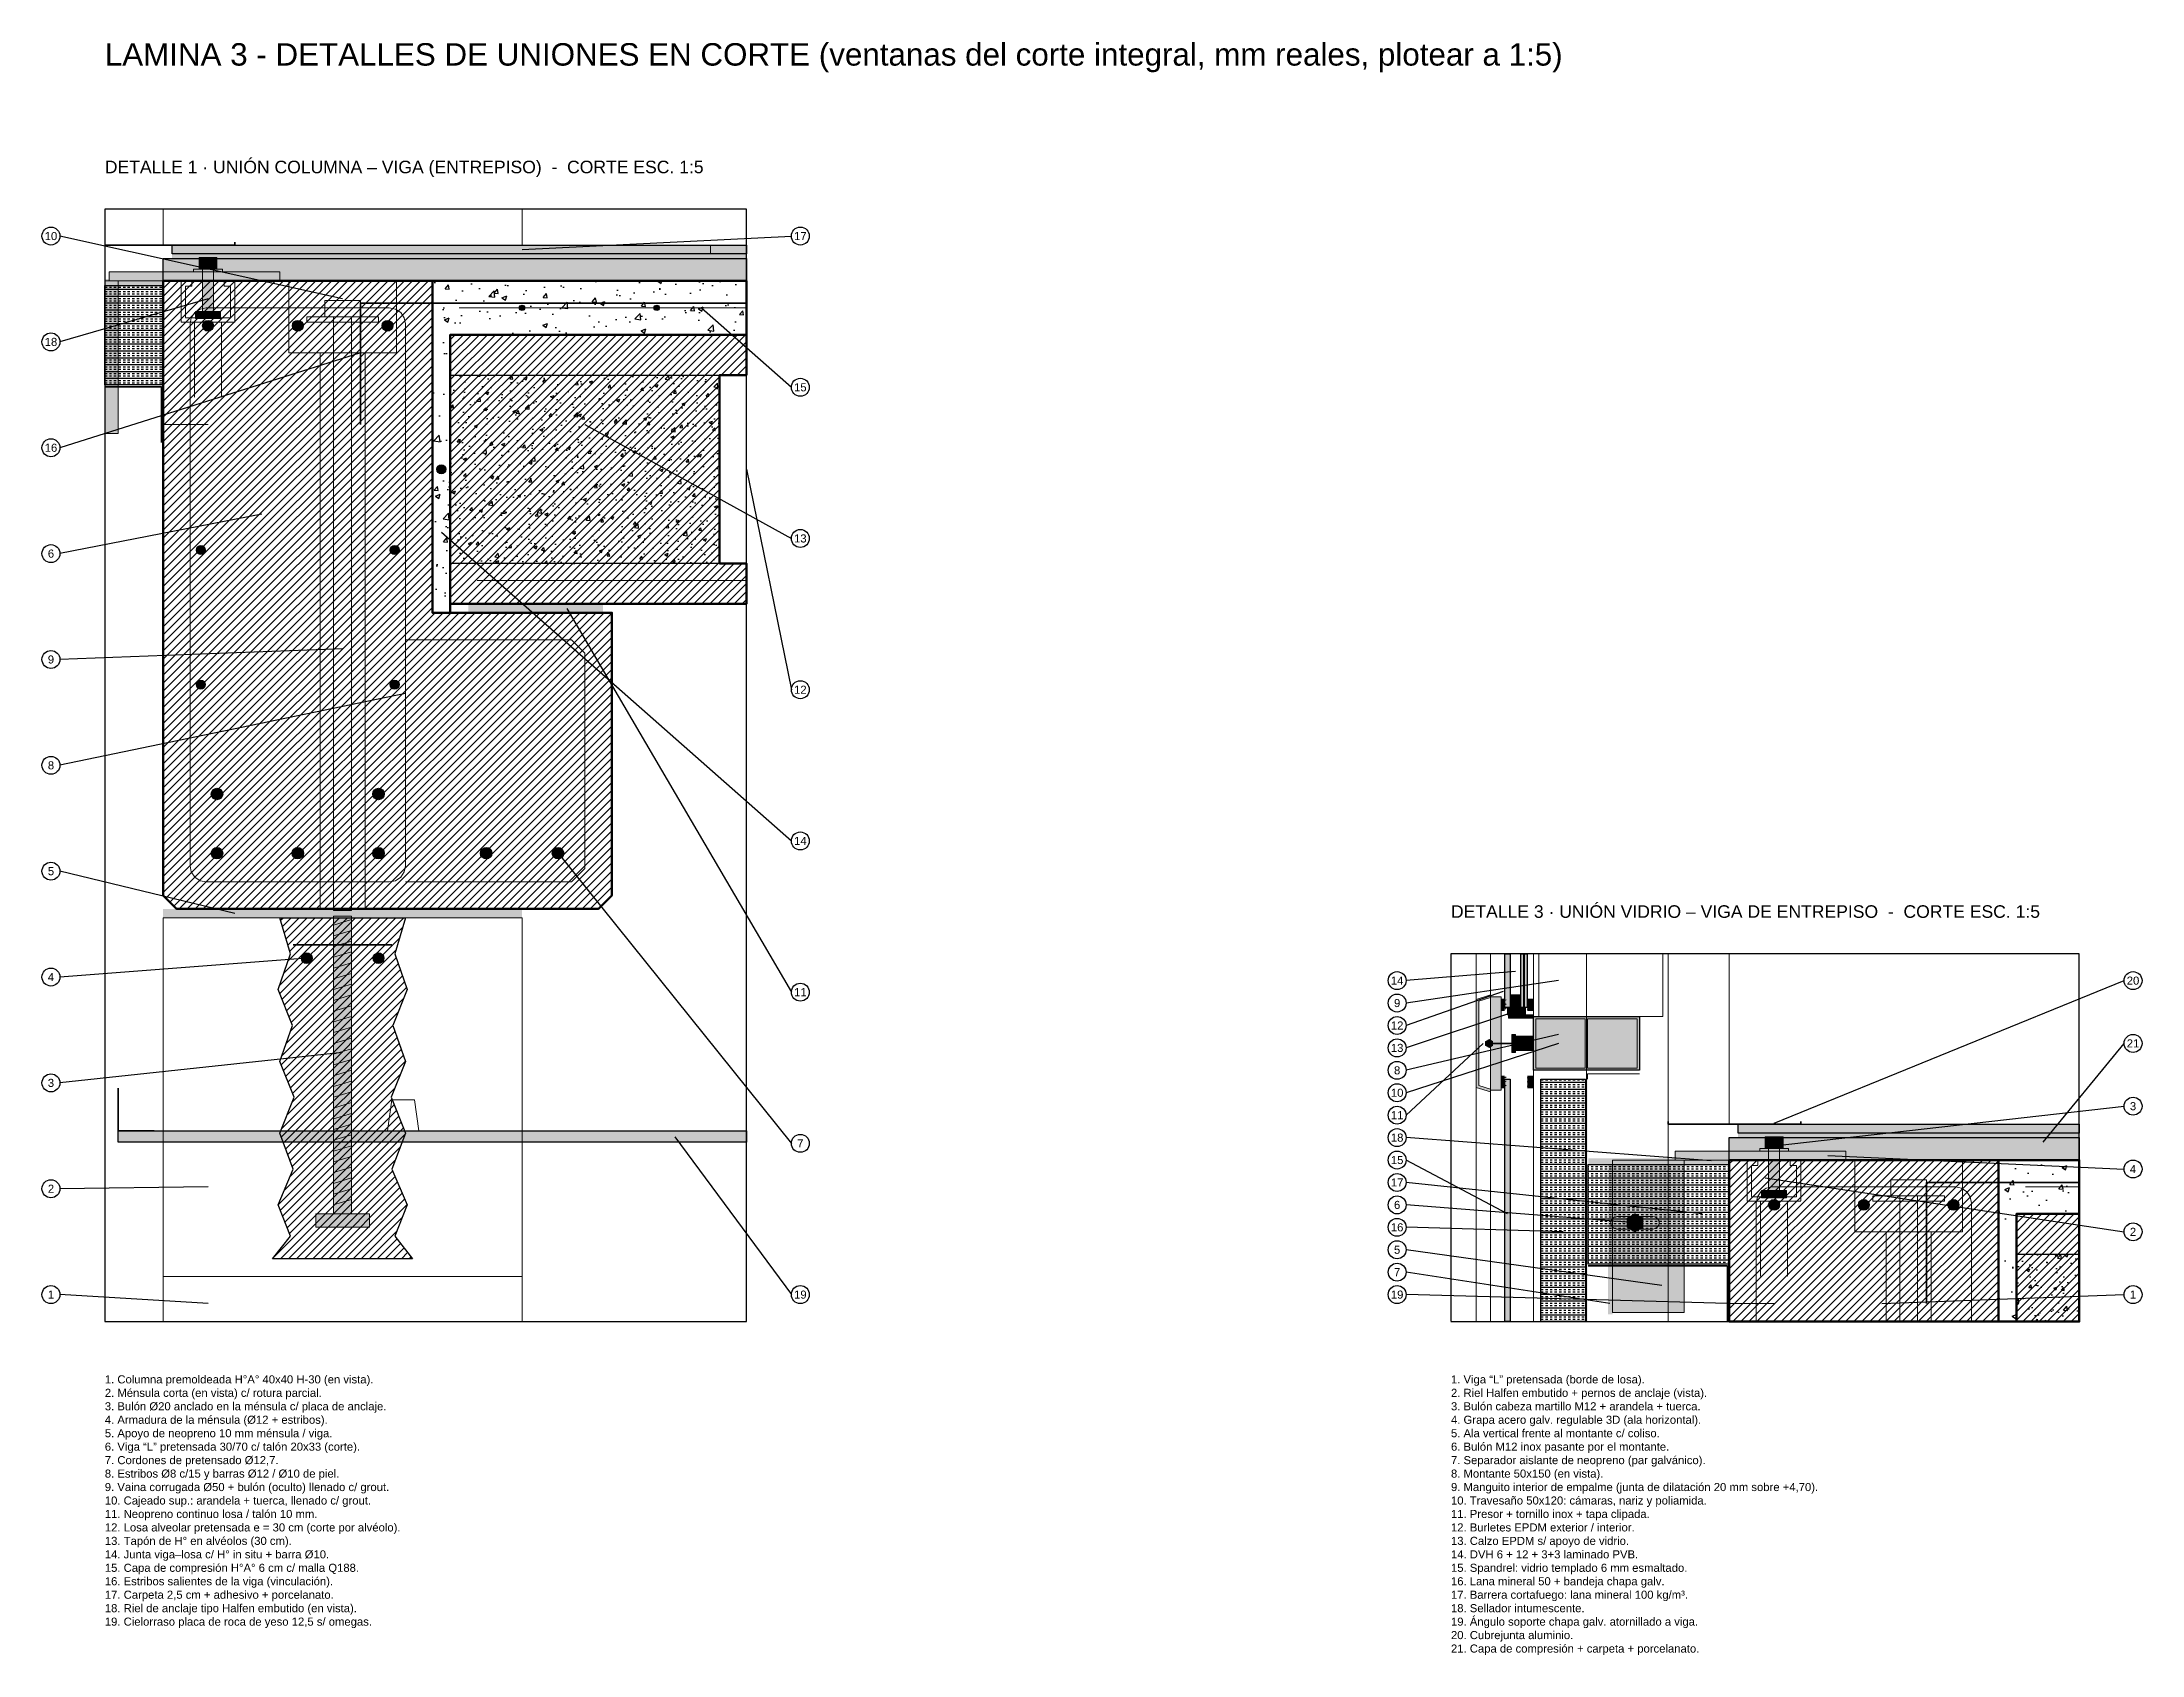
# Model space of a CAD drawing. Header units: millimetres. Extents: x -70 to 3600, y -372 to 1426.
# Drawn here: x -70 to 2270, y -372 to 1426 of the extents above; entities that cross this region are included whole.
import ezdxf
from ezdxf.enums import TextEntityAlignment as Align

# ---------------------------------------------------------------- set-up
doc = ezdxf.new("R2010")
doc.units = ezdxf.units.MM
doc.linetypes.add('DASHED', pattern=[1.524, 1.27, -0.254])
for name, color, linetype in [('A-ACERO', 250, 'Continuous'), ('A-AISLACION', 40, 'Continuous'), ('A-ALUMINIO', 253, 'Continuous'), ('A-ARMADURAS', 14, 'Continuous'), ('A-CONTORNOS', 7, 'Continuous'), ('A-HORMIGON-INSITU', 33, 'Continuous'), ('A-HORMIGON-PREMOLDEADO', 8, 'Continuous'), ('A-HORMIGON-SIMPLE', 9, 'Continuous'), ('A-MORTERO-CARPETAS', 252, 'Continuous'), ('A-NEOPRENO-SELLADORES', 7, 'Continuous'), ('A-OCULTO', 8, 'DASHED'), ('A-SELLADOR-INTUMESCENTE', 1, 'Continuous'), ('A-SOLADOS', 31, 'Continuous'), ('A-VIDRIO', 4, 'Continuous'), ('A-VISTA', 8, 'Continuous'), ('A-YESO', 254, 'Continuous'), ('X-MARCO', 8, 'DASHED'), ('X-REFERENCIAS', 1, 'Continuous'), ('X-TEXTOS', 7, 'Continuous')]:
    doc.layers.add(name, color=color, linetype=linetype)
doc.styles.add('ARIAL', font='arial.ttf')

msp = doc.modelspace()

# ---------------------------------------------------------------- texts
at = {"layer": 'X-REFERENCIAS', "style": 'ARIAL'}
for s, p in [('10', (-60, 1210)), ('17', (775, 1210)), ('18', (-60, 1092)), ('15', (775, 1041.4)), ('16', (-60, 974)), ('13', (775, 872.9)), ('6', (-60, 856)), ('9', (-60, 738)), ('12', (775, 704.3)), ('8', (-60, 620)), ('14', (775, 535.7)), ('5', (-60, 502)), ('4', (-60, 384)), ('14', (1440, 380)), ('20', (2260, 380)), ('11', (775, 367.1)), ('9', (1440, 355)), ('12', (1440, 330)), ('13', (1440, 305)), ('21', (2260, 310)), ('8', (1440, 280)), ('3', (-60, 266)), ('10', (1440, 255)), ('11', (1440, 230)), ('3', (2260, 240)), ('7', (775, 198.6)), ('18', (1440, 205)), ('15', (1440, 180)), ('4', (2260, 170)), ('2', (-60, 148)), ('17', (1440, 155)), ('6', (1440, 130)), ('16', (1440, 105)), ('2', (2260, 100)), ('5', (1440, 80)), ('7', (1440, 55)), ('1', (-60, 30)), ('19', (775, 30)), ('19', (1440, 30)), ('1', (2260, 30))]:
    msp.add_text(s, height=9, dxfattribs=at).set_placement(p, align=Align.MIDDLE_CENTER)
at = {"layer": 'X-TEXTOS', "style": 'ARIAL'}
for s, height, p in [('LAMINA 3 - DETALLES DE UNIONES EN CORTE (ventanas del corte integral, mm reales, plotear a 1:5)', 25, (0, 1400)), ('DETALLE 1 · UNIÓN COLUMNA – VIGA (ENTREPISO)  -  CORTE ESC. 1:5', 14, (0, 1280)), ('DETALLE 3 · UNIÓN VIDRIO – VIGA DE ENTREPISO  -  CORTE ESC. 1:5', 14, (1500, 450))]:
    msp.add_text(s, height=height, dxfattribs=at).set_placement(p)
at = {"layer": 'X-TEXTOS', "char_height": 9, "attachment_point": 1, "style": 'ARIAL'}
for s, insert, width in [('1. Columna premoldeada H°A° 40x40 H-30 (en vista).\\P2. Ménsula corta (en vista) c/ rotura parcial.\\P3. Bulón Ø20 anclado en la ménsula c/ placa de anclaje.\\P4. Armadura de la ménsula (Ø12 + estribos).\\P5. Apoyo de neopreno 10 mm ménsula / viga.\\P6. Viga “L” pretensada 30/70 c/ talón 20x33 (corte).\\P7. Cordones de pretensado Ø12,7.\\P8. Estribos Ø8 c/15 y barras Ø12 / Ø10 de piel.\\P9. Vaina corrugada Ø50 + bulón (oculto) llenado c/ grout.\\P10. Cajeado sup.: arandela + tuerca, llenado c/ grout.\\P11. Neopreno continuo losa / talón 10 mm.\\P12. Losa alveolar pretensada e = 30 cm (corte por alvéolo).\\P13. Tapón de H° en alvéolos (30 cm).\\P14. Junta viga–losa c/ H° in situ + barra Ø10.\\P15. Capa de compresión H°A° 6 cm c/ malla Q188.\\P16. Estribos salientes de la viga (vinculación).\\P17. Carpeta 2,5 cm + adhesivo + porcelanato.\\P18. Riel de anclaje tipo Halfen embutido (en vista).\\P19. Cielorraso placa de roca de yeso 12,5 s/ omegas.', (0, -60), 715), ('1. Viga “L” pretensada (borde de losa).\\P2. Riel Halfen embutido + pernos de anclaje (vista).\\P3. Bulón cabeza martillo M12 + arandela + tuerca.\\P4. Grapa acero galv. regulable 3D (ala horizontal).\\P5. Ala vertical frente al montante c/ coliso.\\P6. Bulón M12 inox pasante por el montante.\\P7. Separador aislante de neopreno (par galvánico).\\P8. Montante 50x150 (en vista).\\P9. Manguito interior de empalme (junta de dilatación 20 mm sobre +4,70).\\P10. Travesaño 50x120: cámaras, nariz y poliamida.\\P11. Presor + tornillo inox + tapa clipada.\\P12. Burletes EPDM exterior / interior.\\P13. Calzo EPDM s/ apoyo de vidrio.\\P14. DVH 6 + 12 + 3+3 laminado PVB.\\P15. Spandrel: vidrio templado 6 mm esmaltado.\\P16. Lana mineral 50 + bandeja chapa galv.\\P17. Barrera cortafuego: lana mineral 100 kg/m³.\\P18. Sellador intumescente.\\P19. Ángulo soporte chapa galv. atornillado a viga.\\P20. Cubrejunta aluminio.\\P21. Capa de compresión + carpeta + porcelanato.', (1500, -60), 700)]:
    msp.add_mtext(s, dxfattribs=dict(at, insert=insert, width=width))

# ---------------------------------------------------------------- hatches: boundary and pattern name
at = {"layer": 'A-ACERO', "true_color": 0x8d959c}
h = msp.add_hatch(color=252, dxfattribs=at)
h.dxf.hatch_style = 1
h.paths.add_polyline_path([(5, 1170), (195, 1170), (195, 1160), (5, 1160)])
at = {"layer": 'A-ACERO', "true_color": 0xb4bac0}
h = msp.add_hatch(color=9, dxfattribs=at)
h.dxf.hatch_style = 1
h.paths.add_polyline_path([(99, 1173), (131, 1173), (131, 1170), (99, 1170)])
h = msp.add_hatch(color=9, dxfattribs=at)
h.dxf.hatch_style = 1
h.paths.add_polyline_path([(105, 1186), (125, 1186), (125, 1173), (105, 1173)])
h = msp.add_hatch(color=9, dxfattribs=at)
h.dxf.hatch_style = 1
h.paths.add_polyline_path([(109, 1186), (121, 1186), (121, 1120), (109, 1120)])
at = {"layer": 'A-ACERO', "true_color": 0x8d959c}
h = msp.add_hatch(color=252, dxfattribs=at)
h.dxf.hatch_style = 1
h.paths.add_polyline_path([(15, 1160), (15, 990), (0, 990), (0, 1160)])
at = {"layer": 'A-ACERO', "true_color": 0xb4bac0}
h = msp.add_hatch(color=9, dxfattribs=at)
h.dxf.hatch_style = 1
h.paths.add_polyline_path([(101, 1126), (129, 1126), (129, 1118), (101, 1118)])
at = {"layer": 'A-ACERO', "true_color": 0x4a4f55}
h = msp.add_hatch(color=251, dxfattribs=at)
h.dxf.hatch_style = 1
h.paths.add_polyline_path([(255, 452), (275, 452), (275, 120), (255, 120)])
at = {"layer": 'A-ACERO', "true_color": 0xb4bac0}
h = msp.add_hatch(color=9, dxfattribs=at)
h.dxf.hatch_style = 1
h.paths.add_polyline_path([(1546.4, 307.8), (1542.5, 305.5), (1538.6, 307.8), (1538.6, 312.2), (1542.5, 314.5), (1546.4, 312.2)])
at = {"layer": 'A-ACERO', "true_color": 0x4a4f55}
h = msp.add_hatch(color=251, dxfattribs=at)
h.dxf.hatch_style = 1
h.paths.add_polyline_path([(1650, 270), (1652, 270), (1652, 0), (1650, 0)])
at = {"layer": 'A-ACERO', "true_color": 0x8d959c}
h = msp.add_hatch(color=252, dxfattribs=at)
h.dxf.hatch_style = 1
h.paths.add_polyline_path([(1750, 190), (1940, 190), (1940, 180), (1750, 180)])
at = {"layer": 'A-ACERO', "true_color": 0xb4bac0}
h = msp.add_hatch(color=9, dxfattribs=at)
h.dxf.hatch_style = 1
h.paths.add_polyline_path([(1844, 193), (1876, 193), (1876, 190), (1844, 190)])
h = msp.add_hatch(color=9, dxfattribs=at)
h.dxf.hatch_style = 1
h.paths.add_polyline_path([(1850, 206), (1870, 206), (1870, 193), (1850, 193)])
h = msp.add_hatch(color=9, dxfattribs=at)
h.dxf.hatch_style = 1
h.paths.add_polyline_path([(1854, 206), (1866, 206), (1866, 140), (1854, 140)])
at = {"layer": 'A-ACERO', "true_color": 0x8d959c}
h = msp.add_hatch(color=252, dxfattribs=at)
h.dxf.hatch_style = 1
h.paths.add_polyline_path([(1680, 180), (1760, 180), (1760, 10), (1680, 10)])
at = {"layer": 'A-ACERO', "true_color": 0xb4bac0}
h = msp.add_hatch(color=9, dxfattribs=at)
h.dxf.hatch_style = 1
h.paths.add_polyline_path([(1846, 146), (1874, 146), (1874, 138), (1846, 138)])
at = {"layer": 'A-ACERO', "true_color": 0x4a4f55}
h = msp.add_hatch(color=251, dxfattribs=at)
h.dxf.hatch_style = 1
h.paths.add_polyline_path([(235, 120), (295, 120), (295, 105), (235, 105)])
at = {"layer": 'A-ACERO', "true_color": 0xb4bac0}
h = msp.add_hatch(color=9, dxfattribs=at)
h.dxf.hatch_style = 1
h.paths.add_polyline_path([(1713.7, 105), (1705, 100), (1696.3, 105), (1696.3, 115), (1705, 120), (1713.7, 115)])
at = {"layer": 'A-AISLACION'}
h = msp.add_hatch(dxfattribs=at)
h.set_pattern_fill('INSUL', color=256, scale=0.8)
h.paths.add_polyline_path([(65, 1155), (65, 1044), (0, 1044), (0, 1155)])
h = msp.add_hatch(dxfattribs=at)
h.set_pattern_fill('INSUL', color=256, scale=0.8)
h.paths.add_polyline_path([(1600, 270), (1650, 270), (1650, 0), (1600, 0)])
h = msp.add_hatch(dxfattribs=at)
h.set_pattern_fill('INSUL', color=256, scale=0.8)
h.paths.add_polyline_path([(1653, 175), (1810, 175), (1810, 64), (1653, 64)])
at = {"layer": 'A-ALUMINIO', "true_color": 0xc3c9ce}
h = msp.add_hatch(color=9, dxfattribs=at)
h.dxf.hatch_style = 1
h.paths.add_polyline_path([(1528, 261), (1528, 359), (1544, 364), (1544, 361), (1531, 357), (1531, 263), (1544, 259), (1544, 256)])
at = {"layer": 'A-ALUMINIO', "true_color": 0x9aa3ab}
h = msp.add_hatch(color=253, dxfattribs=at)
h.dxf.hatch_style = 1
h.paths.add_polyline_path([(1544, 362), (1556, 362), (1556, 258), (1544, 258)])
h = msp.add_hatch(color=253, dxfattribs=at)
h.dxf.hatch_style = 1
h.paths.add_polyline_path([(1566.6, 364), (1577.4, 364), (1577.4, 355), (1566.6, 355)])
at = {"layer": 'A-ALUMINIO', "true_color": 0xe9e2c3}
h = msp.add_hatch(color=254, dxfattribs=at)
h.dxf.hatch_style = 1
h.paths.add_polyline_path([(1568.5, 362.5), (1575.5, 362.5), (1575.5, 356.5), (1568.5, 356.5)])
at = {"layer": 'A-ALUMINIO', "true_color": 0x9aa3ab}
h = msp.add_hatch(color=253, dxfattribs=at)
h.dxf.hatch_style = 1
h.paths.add_polyline_path([(1564, 342), (1592, 342), (1592, 338), (1564, 338)])
h = msp.add_hatch(color=253, dxfattribs=at)
h.dxf.hatch_style = 1
h.paths.add_polyline_path([(1592, 340), (1710, 340), (1710, 280), (1592, 280)])
h = msp.add_hatch(color=253, dxfattribs=at)
h.dxf.hatch_style = 1
h.paths.add_polyline_path([(1572, 318), (1592, 318), (1592, 302), (1572, 302)])
at = {"layer": 'A-ARMADURAS'}
h = msp.add_hatch(color=256, dxfattribs=at)
h.dxf.hatch_style = 1
edge = h.paths.add_edge_path()
edge.add_arc((465, 1130), 3, 0, 360)
h = msp.add_hatch(color=256, dxfattribs=at)
h.dxf.hatch_style = 1
edge = h.paths.add_edge_path()
edge.add_arc((615, 1130), 3, 0, 360)
h = msp.add_hatch(color=256, dxfattribs=at)
h.dxf.hatch_style = 1
edge = h.paths.add_edge_path()
edge.add_arc((115, 1110), 6, 0, 360)
h = msp.add_hatch(color=256, dxfattribs=at)
h.dxf.hatch_style = 1
edge = h.paths.add_edge_path()
edge.add_arc((215, 1110), 6, 0, 360)
h = msp.add_hatch(color=256, dxfattribs=at)
h.dxf.hatch_style = 1
edge = h.paths.add_edge_path()
edge.add_arc((315, 1110), 6, 0, 360)
h = msp.add_hatch(color=256, dxfattribs=at)
h.dxf.hatch_style = 1
edge = h.paths.add_edge_path()
edge.add_arc((375, 950), 5, 0, 360)
h = msp.add_hatch(color=256, dxfattribs=at)
h.dxf.hatch_style = 1
edge = h.paths.add_edge_path()
edge.add_arc((107, 860), 5, 0, 360)
h = msp.add_hatch(color=256, dxfattribs=at)
h.dxf.hatch_style = 1
edge = h.paths.add_edge_path()
edge.add_arc((323, 860), 5, 0, 360)
h = msp.add_hatch(color=256, dxfattribs=at)
h.dxf.hatch_style = 1
edge = h.paths.add_edge_path()
edge.add_arc((107, 710), 5, 0, 360)
h = msp.add_hatch(color=256, dxfattribs=at)
h.dxf.hatch_style = 1
edge = h.paths.add_edge_path()
edge.add_arc((323, 710), 5, 0, 360)
h = msp.add_hatch(color=256, dxfattribs=at)
h.dxf.hatch_style = 1
edge = h.paths.add_edge_path()
edge.add_arc((125, 588), 6.35, 0, 360)
h = msp.add_hatch(color=256, dxfattribs=at)
h.dxf.hatch_style = 1
edge = h.paths.add_edge_path()
edge.add_arc((305, 588), 6.35, 0, 360)
h = msp.add_hatch(color=256, dxfattribs=at)
h.dxf.hatch_style = 1
edge = h.paths.add_edge_path()
edge.add_arc((125, 522), 6.35, 0, 360)
h = msp.add_hatch(color=256, dxfattribs=at)
h.dxf.hatch_style = 1
edge = h.paths.add_edge_path()
edge.add_arc((215, 522), 6.35, 0, 360)
h = msp.add_hatch(color=256, dxfattribs=at)
h.dxf.hatch_style = 1
edge = h.paths.add_edge_path()
edge.add_arc((305, 522), 6.35, 0, 360)
h = msp.add_hatch(color=256, dxfattribs=at)
h.dxf.hatch_style = 1
edge = h.paths.add_edge_path()
edge.add_arc((425, 522), 6.35, 0, 360)
h = msp.add_hatch(color=256, dxfattribs=at)
h.dxf.hatch_style = 1
edge = h.paths.add_edge_path()
edge.add_arc((505, 522), 6.35, 0, 360)
h = msp.add_hatch(color=256, dxfattribs=at)
h.dxf.hatch_style = 1
edge = h.paths.add_edge_path()
edge.add_arc((225, 405), 6, 0, 360)
h = msp.add_hatch(color=256, dxfattribs=at)
h.dxf.hatch_style = 1
edge = h.paths.add_edge_path()
edge.add_arc((305, 405), 6, 0, 360)
h = msp.add_hatch(color=256, dxfattribs=at)
h.dxf.hatch_style = 1
edge = h.paths.add_edge_path()
edge.add_arc((1860, 130), 6, 0, 360)
h = msp.add_hatch(color=256, dxfattribs=at)
h.dxf.hatch_style = 1
edge = h.paths.add_edge_path()
edge.add_arc((1960, 130), 6, 0, 360)
h = msp.add_hatch(color=256, dxfattribs=at)
h.dxf.hatch_style = 1
edge = h.paths.add_edge_path()
edge.add_arc((2060, 130), 6, 0, 360)
at = {"layer": 'A-CONTORNOS', "true_color": 0x8d8d8d}
h = msp.add_hatch(color=252, dxfattribs=at)
h.dxf.hatch_style = 1
h.paths.add_polyline_path([(75, 1190), (715, 1190), (715, 1185), (75, 1185)])
h = msp.add_hatch(color=252, dxfattribs=at)
h.dxf.hatch_style = 1
h.paths.add_polyline_path([(1820, 210), (2200, 210), (2200, 205), (1820, 205)])
at = {"layer": 'A-HORMIGON-INSITU'}
h = msp.add_hatch(dxfattribs=at)
h.set_pattern_fill('AR-CONC', color=256, scale=0.3)
h.paths.add_polyline_path([(365, 1160), (715, 1160), (715, 1100), (385, 1100), (385, 790), (365, 790)])
h = msp.add_hatch(dxfattribs=at)
h.set_pattern_fill('AR-CONC', color=256, scale=0.3)
h.paths.add_polyline_path([(2110, 180), (2200, 180), (2200, 120), (2130, 120), (2130, 0), (2110, 0)])
at = {"layer": 'A-HORMIGON-PREMOLDEADO'}
h = msp.add_hatch(dxfattribs=at)
h.set_pattern_fill('ANSI31', color=256, scale=2)
h.paths.add_polyline_path([(65, 475), (65, 1160), (365, 1160), (365, 790), (565, 790), (565, 475), (550, 460), (80, 460)])
h = msp.add_hatch(dxfattribs=at)
h.set_pattern_fill('ANSI31', color=256, scale=2)
h.paths.add_polyline_path([(385, 1100), (715, 1100), (715, 1055), (685, 1055), (685, 845), (715, 845), (715, 800), (385, 800)])
h = msp.add_hatch(dxfattribs=at)
h.set_pattern_fill('ANSI31', color=256, scale=2)
h.paths.add_polyline_path([(207, 95), (193, 130), (210, 170), (195, 210), (211, 250), (195, 290), (209, 330), (193, 370), (207, 410), (195, 450), (335, 450), (323, 410), (337, 370), (321, 330), (335, 290), (319, 250), (335, 210), (320, 170), (337, 130), (323, 95), (343, 70), (187, 70)])
h = msp.add_hatch(dxfattribs=at)
h.set_pattern_fill('ANSI31', color=256, scale=2)
h.paths.add_polyline_path([(1810, 180), (2110, 180), (2110, 0), (1810, 0)])
h = msp.add_hatch(dxfattribs=at)
h.set_pattern_fill('ANSI31', color=256, scale=2)
h.paths.add_polyline_path([(2130, 120), (2200, 120), (2200, 0), (2130, 0)])
at = {"layer": 'A-HORMIGON-SIMPLE'}
h = msp.add_hatch(dxfattribs=at)
h.set_pattern_fill('AR-CONC', color=256, scale=0.2)
h.paths.add_polyline_path([(385, 1055), (685, 1055), (685, 845), (385, 845)])
h = msp.add_hatch(dxfattribs=at)
h.set_pattern_fill('AR-CONC', color=256, scale=0.2)
h.paths.add_polyline_path([(2130, 75), (2200, 75), (2200, 0), (2130, 0)])
at = {"layer": 'A-MORTERO-CARPETAS'}
h = msp.add_hatch(dxfattribs=at)
h.set_pattern_fill('AR-SAND', color=256, scale=0.15)
h.paths.add_polyline_path([(65, 1185), (715, 1185), (715, 1160), (65, 1160)])
h = msp.add_hatch(dxfattribs=at)
h.set_pattern_fill('AR-SAND', color=256, scale=0.15)
h.paths.add_polyline_path([(1810, 205), (2200, 205), (2200, 180), (1810, 180)])
at = {"layer": 'A-NEOPRENO-SELLADORES', "true_color": 0x151515}
h = msp.add_hatch(color=250, dxfattribs=at)
h.dxf.hatch_style = 1
h.paths.add_polyline_path([(405, 800), (555, 800), (555, 790), (405, 790)])
h = msp.add_hatch(color=250, dxfattribs=at)
h.dxf.hatch_style = 1
h.paths.add_polyline_path([(65, 460), (465, 460), (465, 450), (65, 450)])
at = {"layer": 'A-NEOPRENO-SELLADORES', "true_color": 0x222222}
h = msp.add_hatch(color=250, dxfattribs=at)
h.dxf.hatch_style = 1
h.paths.add_polyline_path([(1556, 360), (1560, 360), (1560, 346), (1556, 346)])
at = {"layer": 'A-NEOPRENO-SELLADORES', "true_color": 0x151515}
h = msp.add_hatch(color=250, dxfattribs=at)
h.dxf.hatch_style = 1
h.paths.add_polyline_path([(1566, 364), (1566.6, 364), (1566.6, 355), (1566, 355)])
at = {"layer": 'A-NEOPRENO-SELLADORES', "true_color": 0x555555}
h = msp.add_hatch(color=251, dxfattribs=at)
h.dxf.hatch_style = 1
h.paths.add_polyline_path([(1566, 355), (1578, 355), (1578, 350), (1566, 350)])
at = {"layer": 'A-NEOPRENO-SELLADORES', "true_color": 0x151515}
h = msp.add_hatch(color=250, dxfattribs=at)
h.dxf.hatch_style = 1
h.paths.add_polyline_path([(1577.4, 364), (1578, 364), (1578, 355), (1577.4, 355)])
at = {"layer": 'A-NEOPRENO-SELLADORES', "true_color": 0x222222}
h = msp.add_hatch(color=250, dxfattribs=at)
h.dxf.hatch_style = 1
h.paths.add_polyline_path([(1585, 360), (1592, 360), (1592, 346), (1585, 346)])
at = {"layer": 'A-NEOPRENO-SELLADORES', "true_color": 0x333333}
h = msp.add_hatch(color=250, dxfattribs=at)
h.dxf.hatch_style = 1
h.paths.add_polyline_path([(1563, 350), (1583, 350), (1583, 342), (1563, 342)])
at = {"layer": 'A-NEOPRENO-SELLADORES', "true_color": 0x3c4650}
h = msp.add_hatch(color=149, dxfattribs=at)
h.dxf.hatch_style = 1
h.paths.add_polyline_path([(1568, 320), (1572, 320), (1572, 300), (1568, 300)])
at = {"layer": 'A-NEOPRENO-SELLADORES', "true_color": 0x222222}
h = msp.add_hatch(color=250, dxfattribs=at)
h.dxf.hatch_style = 1
h.paths.add_polyline_path([(1556, 274), (1560, 274), (1560, 260), (1556, 260)])
h = msp.add_hatch(color=250, dxfattribs=at)
h.dxf.hatch_style = 1
h.paths.add_polyline_path([(1585, 274), (1592, 274), (1592, 260), (1585, 260)])
at = {"layer": 'A-NEOPRENO-SELLADORES', "true_color": 0x151515}
h = msp.add_hatch(color=250, dxfattribs=at)
h.dxf.hatch_style = 1
h.paths.add_polyline_path([(1675, 182), (1680, 182), (1680, 8), (1675, 8)])
at = {"layer": 'A-SELLADOR-INTUMESCENTE', "true_color": 0xc0392b}
h = msp.add_hatch(color=22, dxfattribs=at)
h.dxf.hatch_style = 1
h.paths.add_polyline_path([(65, 1162), (65, 1155), (0, 1155), (0, 1162)])
h = msp.add_hatch(color=22, dxfattribs=at)
h.dxf.hatch_style = 1
h.paths.add_polyline_path([(1653, 182), (1810, 182), (1810, 175), (1653, 175)])
at = {"layer": 'A-SOLADOS', "true_color": 0xcdbb9c}
h = msp.add_hatch(color=9, dxfattribs=at)
h.dxf.hatch_style = 1
h.paths.add_polyline_path([(75, 1200), (715, 1200), (715, 1190), (75, 1190)])
h = msp.add_hatch(color=9, dxfattribs=at)
h.dxf.hatch_style = 1
h.paths.add_polyline_path([(1820, 220), (2200, 220), (2200, 210), (1820, 210)])
at = {"layer": 'A-VIDRIO', "true_color": 0xbfe3f0}
h = msp.add_hatch(color=254, dxfattribs=at)
h.dxf.hatch_style = 1
h.paths.add_polyline_path([(1560, 410), (1566, 410), (1566, 350), (1560, 350)])
h = msp.add_hatch(color=254, dxfattribs=at)
h.dxf.hatch_style = 1
h.paths.add_polyline_path([(1578, 410), (1581, 410), (1581, 350), (1578, 350)])
at = {"layer": 'A-VIDRIO', "true_color": 0xe8f3f7}
h = msp.add_hatch(color=7, dxfattribs=at)
h.dxf.hatch_style = 1
h.paths.add_polyline_path([(1581, 410), (1581.8, 410), (1581.8, 350), (1581, 350)])
at = {"layer": 'A-VIDRIO', "true_color": 0xbfe3f0}
h = msp.add_hatch(color=254, dxfattribs=at)
h.dxf.hatch_style = 1
h.paths.add_polyline_path([(1581.8, 410), (1584.8, 410), (1584.8, 350), (1581.8, 350)])
at = {"layer": 'A-VIDRIO', "true_color": 0x6f8796}
h = msp.add_hatch(color=252, dxfattribs=at)
h.dxf.hatch_style = 1
h.paths.add_polyline_path([(1560, 270), (1566, 270), (1566, 0), (1560, 0)])
at = {"layer": 'A-YESO', "true_color": 0xf2f2f2}
h = msp.add_hatch(color=7, dxfattribs=at)
h.dxf.hatch_style = 1
h.paths.add_polyline_path([(15, 212.5), (715, 212.5), (715, 200), (15, 200)])

# ---------------------------------------------------------------- linework, layer by layer
at = {"layer": 'A-ACERO', "lineweight": 13}
for points in [[(5, 1170), (195, 1170), (195, 1160), (5, 1160)], [(99, 1173), (131, 1173), (131, 1170), (99, 1170)], [(105, 1186), (125, 1186), (125, 1173), (105, 1173)], [(109, 1186), (121, 1186), (121, 1120), (109, 1120)], [(15, 1160), (15, 990), (0, 990), (0, 1160)], [(101, 1126), (129, 1126), (129, 1118), (101, 1118)], [(255, 452), (275, 452), (275, 120), (255, 120)], [(1546.4, 307.8), (1542.5, 305.5), (1538.6, 307.8), (1538.6, 312.2), (1542.5, 314.5), (1546.4, 312.2)], [(1750, 190), (1940, 190), (1940, 180), (1750, 180)], [(1844, 193), (1876, 193), (1876, 190), (1844, 190)], [(1850, 206), (1870, 206), (1870, 193), (1850, 193)], [(1854, 206), (1866, 206), (1866, 140), (1854, 140)], [(1680, 180), (1760, 180), (1760, 10), (1680, 10)], [(1846, 146), (1874, 146), (1874, 138), (1846, 138)], [(235, 120), (295, 120), (295, 105), (235, 105)], [(1713.7, 105), (1705, 100), (1696.3, 105), (1696.3, 115), (1705, 120), (1713.7, 115)]]:
    msp.add_lwpolyline(points, close=True, dxfattribs=at)
at = {"layer": 'A-AISLACION', "lineweight": 25}
for points in [[(65, 1155), (65, 1044), (0, 1044), (0, 1155)], [(1600, 270), (1650, 270), (1650, 0), (1600, 0)], [(1653, 175), (1810, 175), (1810, 64), (1653, 64)]]:
    msp.add_lwpolyline(points, close=True, dxfattribs=at)
at = {"layer": 'A-ALUMINIO', "lineweight": 13}
for points in [[(1528, 261), (1528, 359), (1544, 364), (1544, 361), (1531, 357), (1531, 263), (1544, 259), (1544, 256)], [(1544, 362), (1556, 362), (1556, 258), (1544, 258)], [(1566.6, 364), (1577.4, 364), (1577.4, 355), (1566.6, 355)], [(1564, 342), (1592, 342), (1592, 338), (1564, 338)], [(1572, 318), (1592, 318), (1592, 302), (1572, 302)]]:
    msp.add_lwpolyline(points, close=True, dxfattribs=at)
at = {"layer": 'A-ALUMINIO', "lineweight": 25}
msp.add_lwpolyline([(1592, 340), (1710, 340), (1710, 280), (1592, 280)], close=True, dxfattribs=at)
at = {"layer": 'A-ARMADURAS', "lineweight": 18}
for points in [[(317, 490), (323.9, 491.4), (329.7, 495.3), (333.6, 501.1), (335, 508), (335, 1112), (333.6, 1118.9), (329.7, 1124.7), (323.9, 1128.6), (317, 1130), (113, 1130), (106.1, 1128.6), (100.3, 1124.7), (96.4, 1118.9), (95, 1112), (95, 508), (96.4, 501.1), (100.3, 495.3), (106.1, 491.4), (113, 490), (317, 490)], [(395, 1130), (715, 1130)], [(415, 826), (715, 826)], [(335, 490), (520, 490), (535, 505), (535, 745), (520, 760), (335, 760)], [(2080, 0), (2080, 132), (2078.6, 138.9), (2074.7, 144.7), (2068.9, 148.6), (2062, 150), (1858, 150), (1851.1, 148.6), (1845.3, 144.7), (1841.4, 138.9), (1840, 132), (1840, 0)], [(2140, 150), (2200, 150)]]:
    msp.add_lwpolyline(points, dxfattribs=at)
at = {"layer": 'A-ARMADURAS', "lineweight": 35}
for points in [[(285, 1000), (285, 1135), (715, 1135)], [(210, 420), (320, 420)], [(2030, 20), (2030, 155), (2200, 155)]]:
    msp.add_lwpolyline(points, dxfattribs=at)
at = {"layer": 'A-ARMADURAS'}
for centre, radius in [((465, 1130), 3), ((615, 1130), 3), ((115, 1110), 6), ((215, 1110), 6), ((315, 1110), 6), ((375, 950), 5), ((107, 860), 5), ((323, 860), 5), ((107, 710), 5), ((323, 710), 5), ((125, 588), 6.35), ((305, 588), 6.35), ((125, 522), 6.35), ((215, 522), 6.35), ((305, 522), 6.35), ((425, 522), 6.35), ((505, 522), 6.35), ((225, 405), 6), ((305, 405), 6), ((1860, 130), 6), ((1960, 130), 6), ((2060, 130), 6)]:
    msp.add_circle(centre, radius, dxfattribs=at)
at = {"layer": 'A-CONTORNOS', "lineweight": 35}
for points in [[(0, 1200), (145, 1200), (145, 1203)], [(0, 1042), (63, 1042), (63, 980)], [(1546, 310), (1588, 310)], [(15, 260), (15, 212.5), (55, 212.5)], [(1742, 223), (1742, 220), (1890, 220), (1890, 223)], [(1653, 62), (1808, 62), (1808, 0)]]:
    msp.add_lwpolyline(points, dxfattribs=at)
at = {"layer": 'A-CONTORNOS', "lineweight": 18}
for points in [[(675, 1190), (675, 1200)], [(685, 1055), (715, 1055)], [(63, 1000), (115, 1000)], [(685, 845), (715, 845)], [(255, 442), (275, 448)], [(255, 430), (275, 436)], [(255, 418), (275, 424)], [(255, 406), (275, 412)], [(255, 394), (275, 400)], [(255, 382), (275, 388)], [(255, 370), (275, 376)], [(255, 358), (275, 364)], [(255, 346), (275, 352)], [(1560, 357.7), (1561.5, 358.7)], [(1560, 353), (1561.5, 354)], [(1585, 357.7), (1590.5, 358.7)], [(1585, 353), (1590.5, 354)], [(255, 334), (275, 340)], [(255, 322), (275, 328)], [(1560, 348.3), (1561.5, 349.3)], [(1585, 348.3), (1590.5, 349.3)], [(255, 310), (275, 316)], [(255, 298), (275, 304)], [(255, 286), (275, 292)], [(255, 274), (275, 280)], [(255, 262), (275, 268)], [(1560, 271.7), (1561.5, 272.7)], [(1560, 267), (1561.5, 268)], [(1560, 262.3), (1561.5, 263.3)], [(1585, 271.7), (1590.5, 272.7)], [(1585, 267), (1590.5, 268)], [(1585, 262.3), (1590.5, 263.3)], [(1652, 270), (1652, 276), (1710, 276)], [(255, 250), (275, 256)], [(255, 238), (275, 244)], [(305, 212.5), (315, 212.5), (320, 247), (345, 247), (350, 212.5), (360, 212.5)], [(255, 226), (275, 232)], [(255, 214), (275, 220)], [(705, 212.5), (715, 212.5)], [(255, 202), (275, 208)], [(255, 190), (275, 196)], [(255, 178), (275, 184)], [(255, 166), (275, 172)], [(255, 154), (275, 160)], [(255, 142), (275, 148)], [(255, 130), (275, 136)], [(1808, 20), (1860, 20)]]:
    msp.add_lwpolyline(points, dxfattribs=at)
at = {"layer": 'A-CONTORNOS', "lineweight": 13}
for points in [[(1594.5, 337.5), (1649.5, 337.5), (1649.5, 282.5), (1594.5, 282.5)], [(1652, 337.5), (1707.5, 337.5), (1707.5, 282.5), (1652, 282.5)], [(1725, 117), (1727.7, 116.5), (1729.9, 114.9), (1731.5, 112.7), (1732, 110), (1731.5, 107.3), (1729.9, 105.1), (1727.7, 103.5), (1725, 103), (1685, 103), (1682.3, 103.5), (1680.1, 105.1), (1678.5, 107.3), (1678, 110), (1678.5, 112.7), (1680.1, 114.9), (1682.3, 116.5), (1685, 117)]]:
    msp.add_lwpolyline(points, close=True, dxfattribs=at)
at = {"layer": 'A-CONTORNOS'}
for centre, radius in [((1582, 310), 3.2), ((1705, 110), 6)]:
    msp.add_circle(centre, radius, dxfattribs=at)
at = {"layer": 'A-HORMIGON-INSITU', "lineweight": 50}
for points in [[(365, 1160), (715, 1160), (715, 1100), (385, 1100), (385, 790), (365, 790)], [(2110, 180), (2200, 180), (2200, 120), (2130, 120), (2130, 0), (2110, 0)]]:
    msp.add_lwpolyline(points, close=True, dxfattribs=at)
at = {"layer": 'A-HORMIGON-PREMOLDEADO', "lineweight": 50}
for points in [[(65, 475), (65, 1160), (365, 1160), (365, 790), (565, 790), (565, 475), (550, 460), (80, 460)], [(385, 1100), (715, 1100), (715, 1055), (685, 1055), (685, 845), (715, 845), (715, 800), (385, 800)], [(1810, 180), (2110, 180), (2110, 0), (1810, 0)], [(2130, 120), (2200, 120), (2200, 0), (2130, 0)]]:
    msp.add_lwpolyline(points, close=True, dxfattribs=at)
at = {"layer": 'A-HORMIGON-PREMOLDEADO', "lineweight": 25}
msp.add_lwpolyline([(207, 95), (193, 130), (210, 170), (195, 210), (211, 250), (195, 290), (209, 330), (193, 370), (207, 410), (195, 450), (335, 450), (323, 410), (337, 370), (321, 330), (335, 290), (319, 250), (335, 210), (320, 170), (337, 130), (323, 95), (343, 70), (187, 70)], close=True, dxfattribs=at)
at = {"layer": 'A-HORMIGON-SIMPLE', "lineweight": 25}
for points in [[(385, 1055), (685, 1055), (685, 845), (385, 845)], [(2130, 75), (2200, 75), (2200, 0), (2130, 0)]]:
    msp.add_lwpolyline(points, close=True, dxfattribs=at)
at = {"layer": 'A-MORTERO-CARPETAS', "lineweight": 25}
for points in [[(65, 1185), (715, 1185), (715, 1160), (65, 1160)], [(1810, 205), (2200, 205), (2200, 180), (1810, 180)]]:
    msp.add_lwpolyline(points, close=True, dxfattribs=at)
at = {"layer": 'A-NEOPRENO-SELLADORES', "lineweight": 13}
for points in [[(1563, 350), (1583, 350), (1583, 342), (1563, 342)], [(1568, 320), (1572, 320), (1572, 300), (1568, 300)]]:
    msp.add_lwpolyline(points, close=True, dxfattribs=at)
at = {"layer": 'A-OCULTO', "lineweight": 13}
for points in [[(97, 1160), (97, 1154), (90, 1154), (90, 1119), (140, 1119), (140, 1154), (133, 1154), (133, 1160), (145, 1160), (145, 1114), (85, 1114), (85, 1160)], [(205, 1160), (325, 1160), (325, 1080), (205, 1080)], [(245, 1138), (285, 1138), (285, 1120), (245, 1120)], [(225, 1120), (305, 1120), (305, 1114), (225, 1114)], [(255, 1120), (275, 1120), (275, 458), (255, 458)], [(240, 1080), (290, 1080), (290, 460), (240, 460)], [(1598, 410), (1736, 410), (1736, 340), (1598, 340)], [(1842, 180), (1842, 174), (1835, 174), (1835, 139), (1885, 139), (1885, 174), (1878, 174), (1878, 180), (1890, 180), (1890, 134), (1830, 134), (1830, 180)], [(1950, 180), (2070, 180), (2070, 100), (1950, 100)], [(1990, 158), (2030, 158), (2030, 140), (1990, 140)], [(1970, 140), (2050, 140), (2050, 134), (1970, 134)], [(2000, 140), (2020, 140), (2020, 0), (2000, 0)], [(1985, 100), (2035, 100), (2035, 0), (1985, 0)]]:
    msp.add_lwpolyline(points, close=True, dxfattribs=at)
at = {"layer": 'A-OCULTO', "lineweight": 18}
for points in [[(100, 1114), (100, 1030)], [(130, 1114), (130, 1030)], [(1651, 0), (1651, 410)], [(1845, 134), (1845, 50)], [(1875, 134), (1875, 50)]]:
    msp.add_lwpolyline(points, dxfattribs=at)
at = {"layer": 'A-SOLADOS', "lineweight": 25}
for points in [[(75, 1200), (715, 1200), (715, 1190), (75, 1190)], [(1820, 220), (2200, 220), (2200, 210), (1820, 210)]]:
    msp.add_lwpolyline(points, close=True, dxfattribs=at)
at = {"layer": 'A-VIDRIO', "lineweight": 25}
for points in [[(1560, 410), (1566, 410), (1566, 350), (1560, 350)], [(1578, 410), (1581, 410), (1581, 350), (1578, 350)], [(1581.8, 410), (1584.8, 410), (1584.8, 350), (1581.8, 350)], [(1560, 270), (1566, 270), (1566, 0), (1560, 0)]]:
    msp.add_lwpolyline(points, close=True, dxfattribs=at)
at = {"layer": 'A-VISTA', "lineweight": 13}
for points in [[(65, 1240), (465, 1240), (465, 1200), (65, 1200)], [(65, 450), (465, 450), (465, 50), (65, 50)], [(1528, 410), (1544, 410), (1544, 0), (1528, 0)], [(1592, 410), (1742, 410), (1742, 0), (1592, 0)], [(1810, 410), (2200, 410), (2200, 220), (1810, 220)], [(65, 50), (465, 50), (465, 0), (65, 0)]]:
    msp.add_lwpolyline(points, close=True, dxfattribs=at)
at = {"layer": 'A-YESO', "lineweight": 25}
msp.add_lwpolyline([(15, 212.5), (715, 212.5), (715, 200), (15, 200)], close=True, dxfattribs=at)
at = {"layer": 'X-MARCO'}
for points in [[(0, 0), (715, 0), (715, 1240), (0, 1240)], [(1500, 0), (2200, 0), (2200, 410), (1500, 410)]]:
    msp.add_lwpolyline(points, close=True, dxfattribs=at)
at = {"layer": 'X-REFERENCIAS'}
for p, q in [((265, 1140), (-50, 1210)), ((465, 1195), (765, 1210)), ((115, 1140), (-50, 1092)), ((665, 1130), (765, 1041.4)), ((285, 1080), (-50, 974)), ((535, 1000), (765, 872.9)), ((715, 950), (765, 704.3)), ((175, 900), (-50, 856)), ((375, 880), (765, 535.7)), ((515, 795), (765, 367.1)), ((265, 750), (-50, 738)), ((335, 700), (-50, 620)), ((505, 522), (765, 198.6)), ((145, 455), (-50, 502)), ((225, 405), (-50, 384)), ((1572, 390), (1450, 380)), ((1620, 380), (1450, 355)), ((1860, 221), (2250, 380)), ((1558, 368), (1450, 330)), ((1573, 346), (1450, 305)), ((1620, 320), (1450, 280)), ((1620, 310), (1450, 255)), ((1536, 310), (1450, 230)), ((2160, 200), (2250, 310)), ((265, 300), (-50, 266)), ((1860, 196), (2250, 240)), ((635, 206), (765, 30)), ((1790, 179), (1450, 205)), ((1563, 120), (1450, 180)), ((1920, 185), (2250, 170)), ((115, 150), (-50, 148)), ((1780, 120), (1450, 155)), ((1850, 160), (2250, 100)), ((1705, 110), (1450, 130)), ((1625, 100), (1450, 105)), ((1735, 40), (1450, 80)), ((1677, 20), (1450, 55)), ((115, 20), (-50, 30)), ((1808, 20), (1450, 30)), ((1980, 20), (2250, 30))]:
    msp.add_line(p, q, dxfattribs=at)
for centre in [(-60, 1210), (775, 1210), (-60, 1092), (775, 1041.4), (-60, 974), (-60, 856), (775, 872.9), (-60, 738), (775, 704.3), (-60, 620), (775, 535.7), (-60, 502), (-60, 384), (775, 367.1), (1440, 380), (2260, 380), (1440, 355), (1440, 330), (1440, 305), (2260, 310), (1440, 280), (-60, 266), (1440, 255), (1440, 230), (2260, 240), (1440, 205), (775, 198.6), (1440, 180), (1440, 155), (2260, 170), (-60, 148), (1440, 130), (1440, 105), (2260, 100), (1440, 80), (1440, 55), (-60, 30), (775, 30), (1440, 30), (2260, 30)]:
    msp.add_circle(centre, 10, dxfattribs=at)

msp.set_redraw_order([(e.dxf.handle, doc.entitydb.next_handle()) for e in msp.query("TEXT MTEXT ATTDEF DIMENSION ARC_DIMENSION")])  # texts and dimensions are drawn at this point

doc.saveas('drawing.dxf')
